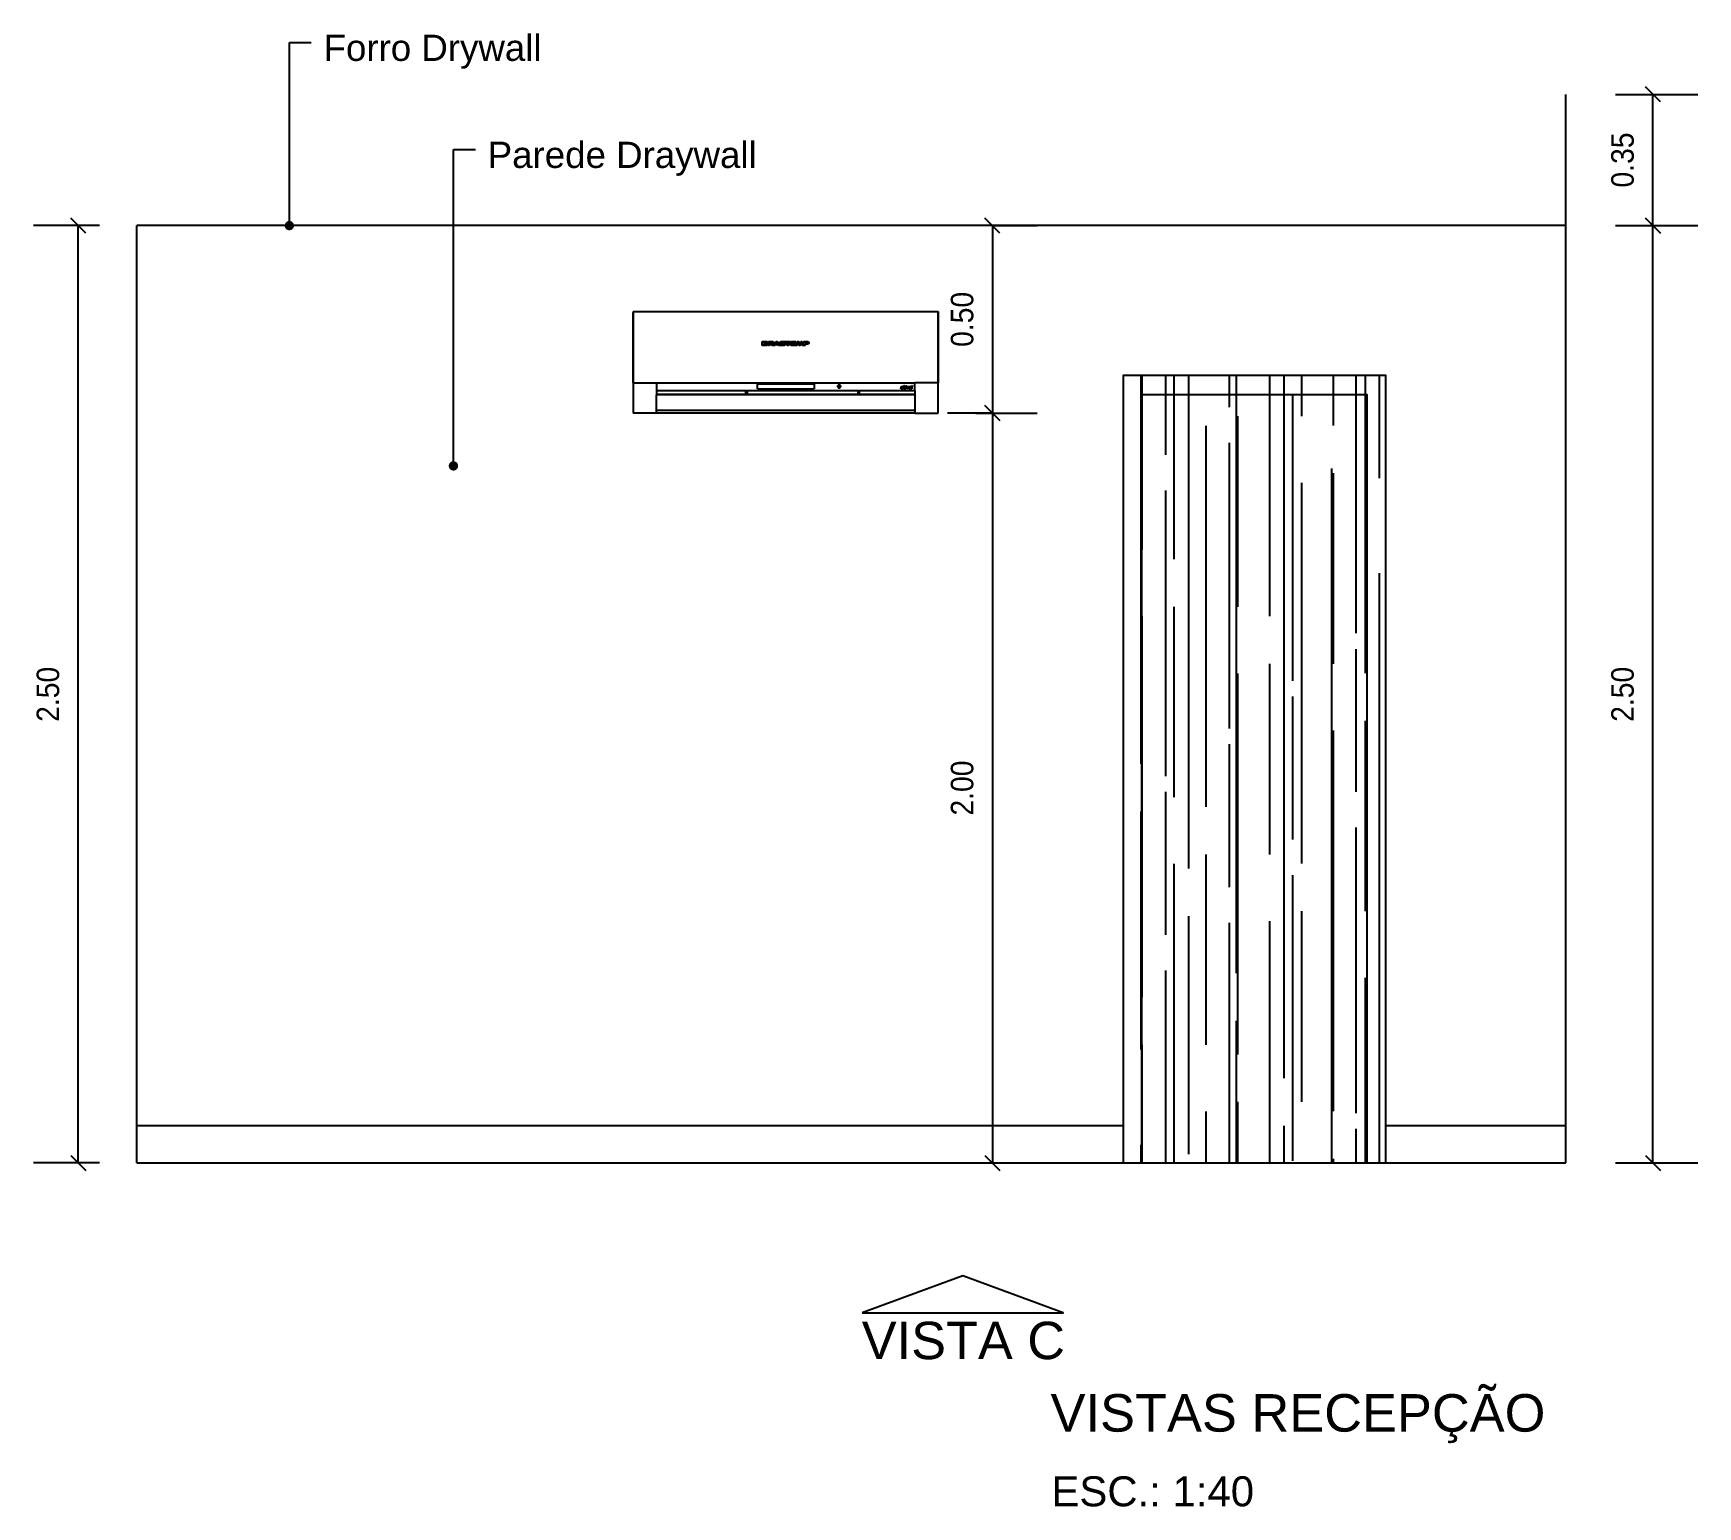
# Model space of a CAD drawing. Header units: millimetres. Extents: x 7034 to 7235, y -465 to -378.
# Drawn here: x 7101.869 to 7106.307, y -456.531 to -452.601 of the extents above; entities that cross this region are included whole.
import ezdxf

# ---------------------------------------------------------------- set-up
doc = ezdxf.new("R2010")
doc.units = ezdxf.units.MM
doc.header["$LTSCALE"] = 0.005
doc.linetypes.add('CONTINUO', pattern=[0])
doc.layers.get('0').update_dxf_attribs({"linetype": 'CONTINUO'})
doc.layers.get('DEFPOINTS').update_dxf_attribs({"linetype": 'CONTINUO', "lineweight": 15})
for name, color, linetype in [('- COTAS', 12, 'Continuous'), ('.DETALHES PRETO', 250, 'Continuous'), ('ARQ-TEXTO', 3, 'Continuous'), ('ARQ_ALVENARIA', 6, 'Continuous'), ('ARQ_TXT_AMBIENTE', 3, 'Continuous'), ('DETALHES', 4, 'Continuous'), ('LL_DETALHES PRETO', 250, 'Continuous'), ('NN_COTA', 1, 'Continuous'), ('NN_GESSO', 5, 'Continuous')]:
    doc.layers.add(name, color=color, linetype=linetype)
doc.layers.add('TEXTO', color=7, linetype='Continuous', lineweight=15)
doc.styles.add('50', font='ARIALN.TTF', dxfattribs={"height": 0.1})
doc.styles.add('ARQ', font='arial.ttf', dxfattribs={"width": 0.9})
doc.styles.add('R80-20', font='simplex.shx', dxfattribs={"height": 0.04})
doc.styles.get("Standard").update_dxf_attribs({"font": 'arial.ttf'})
doc.dimstyles.new('1-40', dxfattribs={"dimtxt": 0.06, "dimasz": 0.04, "dimexe": 0.1195, "dimexo": 0.1, "dimgap": 0.05, "dimtad": 1, "dimzin": 0, "dimdsep": 46, "dimtxsty": 'ARQ', "dimblk": 'OBLIQUE', "dimcen": 0.09, "dimclrd": 1, "dimclre": 1, "dimclrt": 7, "dimadec": 0, "dimazin": 0, "dimtm": 1e-09, "dimtfac": 1, "dimtofl": 0, "dimtmove": 0, "dimatfit": 3, "dimfxl": 0.1, "dimfxlon": 1, "dimtolj": 1, "dimtzin": 0, "dimlwd": -1, "dimlwe": -1, "dimarcsym": 0})
doc.dimstyles.new('50', dxfattribs={"dimscale": 0, "dimtxt": 0.1, "dimasz": 0.025, "dimexe": 0.05, "dimexo": 0.05, "dimgap": 0.01, "dimtad": 1, "dimdec": 0, "dimlfac": 100, "dimzin": 0, "dimdsep": 46, "dimtxsty": '50', "dimblk": 'DOT', "dimcen": 0.02, "dimclrd": 1, "dimclre": 1, "dimclrt": 7, "dimadec": 0, "dimazin": 0, "dimtfac": 1, "dimtdec": 0, "dimtofl": 0, "dimtmove": 2, "dimatfit": 2, "dimldrblk": 'DOT', "dimfxl": 0.05, "dimtolj": 1, "dimtzin": 0, "dimlwd": -1, "dimarcsym": 0})

msp = doc.modelspace()

# ---------------------------------------------------------------- texts
at = {"color": 1, "insert": (7104.0072, -456.0377), "char_height": 0.099753, "width": 0.677655, "attachment_point": 1, "style": 'R80-20'}
msp.add_mtext('\\pi0.07087;{\\fArial|b0|i0|c0|p34;VISTA C}', dxfattribs=at)
at = {"layer": 'ARQ_TXT_AMBIENTE', "char_height": 0.07, "attachment_point": 1}
for s, width, heights, insert in [('Forro Drywall', 0.70336, [0.1764], (7102.6428, -452.605)), ('Parede Draywall', 0.754607, [0.2882], (7103.0805, -452.8905))]:
    msp.add_mtext_dynamic_manual_height_columns(s, width=width, gutter_width=0, heights=heights, dxfattribs=dict(at, insert=insert))
at = {"layer": 'TEXTO', "attachment_point": 1}
for s, width, insert, char_height in [('VISTAS RECEPÇÃO', 2.319837, (7104.5815, -456.2308), 0.1), ('ESC.: 1:40', 3.131207, (7104.5838, -456.4499), 0.08)]:
    msp.add_mtext_dynamic_manual_height_columns(s, width=width, gutter_width=12.5, heights=[0], dxfattribs=dict(at, insert=insert, char_height=char_height))

# ---------------------------------------------------------------- blocks, each defined once
blk = doc.blocks.new('seta')
at = {"layer": 'NN_COTA', "transparency": 33554549}
h = blk.add_hatch(dxfattribs=at)
h.set_pattern_fill('ANGLE', color=256)
h.set_pattern_definition([(0, (-0.006, 0.008), (0, 6.985), [5.08, -1.905]), (90, (-0.006, 0.008), (-6.985, 4e-16), [5.08, -1.905])])
h.paths.add_polyline_path([(17.271, -37.7472), (17.5387, -37.846), (17.8064, -37.7472)])
at = {"layer": 'NN_COTA'}
blk.add_lwpolyline([(17.271, -37.7472), (17.8064, -37.7472), (17.5387, -37.846), (17.271, -37.7472)], dxfattribs=at)
blk = doc.blocks.new('_DOT')
at = {"color": 0, "linetype": 'ByBlock'}
blk.add_line((-0.5, 0), (-1, 0), dxfattribs=at)
at = {"color": 0, "linetype": 'ByBlock', "const_width": 0.5}
blk.add_lwpolyline([(-0.25, 0, 1), (0.25, 0, 1)], format="xyb", close=True, dxfattribs=at)
blk = doc.blocks.new('DOT')
at = {"layer": 'ARQ-TEXTO', "color": 0, "linetype": 'ByBlock'}
blk.add_line((-0.5, 0), (-1, 0), dxfattribs=at)
at = {"layer": 'ARQ-TEXTO', "color": 0, "linetype": 'ByBlock', "const_width": 0.5}
blk.add_lwpolyline([(-0.25, 0, 1), (0.25, 0, 1)], format="xyb", close=True, dxfattribs=at)
blk = doc.blocks.new('_OBLIQUE')
at = {"color": 0, "linetype": 'ByBlock'}
blk.add_line((-0.5, -0.5), (0.5, 0.5), dxfattribs=at)
blk = doc.blocks.new('*D182')
at = {"layer": '- COTAS', "color": 1, "transparency": 16777216}
for p, q in [((7106.0877, -453.1143), (7106.3072, -453.1143)), ((7106.1877, -455.6143), (7106.1877, -453.1143)), ((7106.0877, -455.6143), (7106.3072, -455.6143))]:
    blk.add_line(p, q, dxfattribs=at)
at = {"layer": 'DEFPOINTS', "color": 0, "transparency": 16777216}
for p in [(7105.9552, -453.1143), (7106.1877, -453.1143), (7105.9552, -455.6143)]:
    blk.add_point(p, dxfattribs=at)
at = {"layer": '- COTAS', "color": 1, "transparency": 16777216, "xscale": 0.04, "yscale": 0.04, "zscale": 0.04}
for p, rotation in [((7106.1877, -453.1143), 90), ((7106.1877, -455.6143), 270)]:
    blk.add_blockref('_OBLIQUE', p, dxfattribs=dict(at, rotation=rotation))
at = {"layer": '- COTAS', "color": 7, "transparency": 16777216, "insert": (7106.1071, -454.3643), "char_height": 0.06, "attachment_point": 5, "rotation": 90, "style": 'ARQ'}
blk.add_mtext('\\A1;2.50', dxfattribs=at)
blk = doc.blocks.new('*D183')
at = {"layer": '- COTAS', "color": 1, "transparency": 16777216}
for p, q in [((7102.0452, -453.1143), (7101.8692, -453.1143)), ((7101.9887, -455.6143), (7101.9887, -453.1143)), ((7102.0452, -455.6143), (7101.8692, -455.6143))]:
    blk.add_line(p, q, dxfattribs=at)
at = {"layer": 'DEFPOINTS', "color": 0, "transparency": 16777216}
for p in [(7101.9887, -453.1143), (7102.1452, -453.1143), (7102.1452, -455.6143)]:
    blk.add_point(p, dxfattribs=at)
at = {"layer": '- COTAS', "color": 1, "transparency": 16777216, "xscale": 0.04, "yscale": 0.04, "zscale": 0.04}
for p, rotation in [((7101.9887, -453.1143), 90), ((7101.9887, -455.6143), 270)]:
    blk.add_blockref('_OBLIQUE', p, dxfattribs=dict(at, rotation=rotation))
at = {"layer": '- COTAS', "color": 7, "transparency": 16777216, "insert": (7101.9081, -454.3643), "char_height": 0.06, "attachment_point": 5, "rotation": 90, "style": 'ARQ'}
blk.add_mtext('\\A1;2.50', dxfattribs=at)
blk = doc.blocks.new('*D184')
at = {"layer": '- COTAS', "color": 1, "transparency": 16777216}
for p, q in [((7106.0877, -452.7643), (7106.3072, -452.7643)), ((7106.1877, -453.1143), (7106.1877, -452.7643)), ((7106.0877, -453.1143), (7106.3072, -453.1143))]:
    blk.add_line(p, q, dxfattribs=at)
at = {"layer": 'DEFPOINTS', "color": 0, "transparency": 16777216}
for p in [(7105.9552, -452.7643), (7106.1877, -452.7643), (7105.9552, -453.1143)]:
    blk.add_point(p, dxfattribs=at)
at = {"layer": '- COTAS', "color": 1, "transparency": 16777216, "xscale": 0.04, "yscale": 0.04, "zscale": 0.04}
for p, rotation in [((7106.1877, -452.7643), 90), ((7106.1877, -453.1143), 270)]:
    blk.add_blockref('_OBLIQUE', p, dxfattribs=dict(at, rotation=rotation))
at = {"layer": '- COTAS', "color": 7, "transparency": 16777216, "insert": (7106.1071, -452.9393), "char_height": 0.06, "attachment_point": 5, "rotation": 90, "style": 'ARQ'}
blk.add_mtext('\\A1;0.35', dxfattribs=at)
blk = doc.blocks.new('*D185')
at = {"layer": '- COTAS', "color": 1, "transparency": 16777216}
for p, q in [((7104.3819, -453.6143), (7104.546, -453.6143)), ((7104.4265, -453.6143), (7104.4265, -455.6143)), ((7104.3819, -455.6143), (7104.546, -455.6143))]:
    blk.add_line(p, q, dxfattribs=at)
at = {"layer": 'DEFPOINTS', "color": 0, "transparency": 16777216}
for p in [(7104.2819, -453.6143), (7104.2819, -455.6143), (7104.4265, -455.6143)]:
    blk.add_point(p, dxfattribs=at)
at = {"layer": '- COTAS', "color": 1, "transparency": 16777216, "xscale": 0.04, "yscale": 0.04, "zscale": 0.04}
for p, rotation in [((7104.4265, -453.6143), 90), ((7104.4265, -455.6143), 270)]:
    blk.add_blockref('_OBLIQUE', p, dxfattribs=dict(at, rotation=rotation))
at = {"layer": '- COTAS', "color": 7, "transparency": 16777216, "insert": (7104.3459, -454.6143), "char_height": 0.06, "attachment_point": 5, "rotation": 90, "style": 'ARQ'}
blk.add_mtext('\\A1;2.00', dxfattribs=at)
blk = doc.blocks.new('*D186')
at = {"layer": '- COTAS', "color": 1, "transparency": 16777216}
for p, q in [((7104.4265, -453.1143), (7104.546, -453.1143)), ((7104.4265, -453.1143), (7104.4265, -453.6143)), ((7104.4265, -453.6143), (7104.307, -453.6143))]:
    blk.add_line(p, q, dxfattribs=at)
at = {"layer": 'DEFPOINTS', "color": 0, "transparency": 16777216}
for p in [(7104.4265, -453.1143), (7104.4265, -453.6143), (7104.4328, -453.6143)]:
    blk.add_point(p, dxfattribs=at)
at = {"layer": '- COTAS', "color": 1, "transparency": 16777216, "xscale": 0.04, "yscale": 0.04, "zscale": 0.04}
for p, rotation in [((7104.4265, -453.1143), 90), ((7104.4265, -453.6143), 270)]:
    blk.add_blockref('_OBLIQUE', p, dxfattribs=dict(at, rotation=rotation))
at = {"layer": '- COTAS', "color": 7, "transparency": 16777216, "insert": (7104.3459, -453.3643), "char_height": 0.06, "attachment_point": 5, "rotation": 90, "style": 'ARQ'}
blk.add_mtext('\\A1;0.50', dxfattribs=at)

# ---------------------------------------------------------------- dimensions: what is measured, and where the dimension line sits
at = {"layer": '- COTAS'}
for base, p1, p2, picture, middle in [((7106.1877, -452.7643), (7105.9552, -453.1143), (7105.9552, -452.7643), '*D184', (7106.1071, -452.9393)), ((7101.9887, -453.1143), (7102.1452, -455.6143), (7102.1452, -453.1143), '*D183', (7101.9081, -454.3643)), ((7104.4265, -453.6143), (7104.4265, -453.1143), (7104.4328, -453.6143), '*D186', (7104.3459, -453.3643)), ((7106.1877, -453.1143), (7105.9552, -455.6143), (7105.9552, -453.1143), '*D182', (7106.1071, -454.3643)), ((7104.4265, -455.6143), (7104.2819, -453.6143), (7104.2819, -455.6143), '*D185', (7104.3459, -454.6143))]:
    dim = msp.add_linear_dim(base=base, p1=p1, p2=p2, angle=90, dimstyle='1-40', dxfattribs=at)
    dim.commit()
    dim.dimension.update_dxf_attribs({"geometry": picture, "text_midpoint": middle})

# ---------------------------------------------------------------- hatches: boundary and pattern name
at = {"layer": '.DETALHES PRETO'}
h = msp.add_hatch(dxfattribs=at)
h.set_pattern_fill('AR-RROOF', color=33, scale=0.005, angle=90)
h.set_pattern_definition([(90, (11.746, -9.77041), (-0.127, 0.2794), [1.905, -0.254, 0.635, -0.127]), (90, (11.6825, -9.6015), (-0.16891, -0.127), [0.381, -0.04191, 0.762, -0.09525]), (90, (11.63805, -9.70691), (-0.08509, 0.6604), [1.016, -0.1778, 0.508, -0.127])])
h.paths.add_polyline_path([(7105.4252, -453.5643), (7104.8252, -453.5643), (7104.8252, -455.6143), (7105.4252, -455.6143)], flags=17)
h.paths.add_polyline_path([(7105.4752, -453.5143), (7104.7752, -453.5143), (7104.7752, -455.6143), (7104.8252, -455.6143), (7104.8252, -453.5643), (7105.4252, -453.5643), (7105.4252, -455.6143), (7105.4752, -455.6143)])

# ---------------------------------------------------------------- linework, layer by layer
msp.add_line((7104.8252, -455.6143), (7104.8252, -453.5643), dxfattribs=at)
for points in [[(7105.4752, -455.6143), (7105.4752, -453.5143), (7104.7752, -453.5143), (7104.7752, -455.6143)], [(7104.8252, -453.5643), (7105.4252, -453.5643), (7105.4252, -455.6143)]]:
    msp.add_lwpolyline(points, dxfattribs=at)
at = {"layer": 'ARQ_ALVENARIA'}
for p, q in [((7105.9552, -455.6143), (7105.9552, -452.7643)), ((7102.1452, -455.6143), (7102.1452, -453.1143)), ((7102.1452, -455.6143), (7105.9552, -455.6143))]:
    msp.add_line(p, q, dxfattribs=at)
at = {"layer": 'DETALHES'}
msp.add_line((7105.9552, -453.1143), (7102.1452, -453.1143), dxfattribs=at)
at = {"layer": 'LL_DETALHES PRETO'}
for p, q in [((7103.4685, -453.3435), (7103.4685, -453.3461)), ((7103.4685, -453.3435), (7103.4689, -453.3435)), ((7103.4685, -453.3461), (7103.4689, -453.3461)), ((7103.4685, -453.534), (7103.4685, -453.3461)), ((7103.4689, -453.3461), (7103.4689, -453.3435)), ((7103.4689, -453.3435), (7104.2814, -453.3435)), ((7103.4689, -453.534), (7103.4689, -453.3461)), ((7104.2814, -453.3435), (7104.2819, -453.3435)), ((7104.2814, -453.3435), (7104.2814, -453.3461)), ((7104.2814, -453.3461), (7104.2819, -453.3461)), ((7104.2814, -453.3461), (7104.2814, -453.534)), ((7104.2819, -453.3435), (7104.2819, -453.3461)), ((7104.2819, -453.534), (7104.2819, -453.3461)), ((7103.8127, -453.4343), (7103.8127, -453.4236)), ((7103.8127, -453.4236), (7103.8244, -453.4236)), ((7103.8244, -453.4343), (7103.8127, -453.4343)), ((7103.8164, -453.4259), (7103.8164, -453.4276)), ((7103.8224, -453.4259), (7103.8164, -453.4259)), ((7103.8164, -453.4276), (7103.8224, -453.4276)), ((7103.8164, -453.4303), (7103.8164, -453.4321)), ((7103.8224, -453.4303), (7103.8164, -453.4303)), ((7103.8164, -453.4321), (7103.8224, -453.4321)), ((7103.8225, -453.4259), (7103.8224, -453.4259)), ((7103.8224, -453.4276), (7103.8225, -453.4276)), ((7103.8225, -453.4303), (7103.8224, -453.4303)), ((7103.8224, -453.4321), (7103.8225, -453.432)), ((7103.8226, -453.4259), (7103.8225, -453.4259)), ((7103.8225, -453.4276), (7103.8226, -453.4276)), ((7103.8226, -453.4303), (7103.8225, -453.4303)), ((7103.8225, -453.432), (7103.8226, -453.432)), ((7103.8227, -453.4259), (7103.8226, -453.4259)), ((7103.8226, -453.4276), (7103.8227, -453.4276)), ((7103.8227, -453.4303), (7103.8226, -453.4303)), ((7103.8226, -453.432), (7103.8227, -453.432)), ((7103.8228, -453.426), (7103.8227, -453.4259)), ((7103.8227, -453.4276), (7103.8228, -453.4275)), ((7103.8228, -453.4304), (7103.8227, -453.4303)), ((7103.8227, -453.432), (7103.8228, -453.4319)), ((7103.8228, -453.426), (7103.8228, -453.426)), ((7103.8229, -453.4261), (7103.8228, -453.426)), ((7103.8228, -453.4275), (7103.8229, -453.4274)), ((7103.8228, -453.4275), (7103.8228, -453.4275)), ((7103.8228, -453.4304), (7103.8228, -453.4304)), ((7103.8229, -453.4305), (7103.8228, -453.4304)), ((7103.8228, -453.4319), (7103.8229, -453.4318)), ((7103.8228, -453.4319), (7103.8228, -453.4319)), ((7103.8229, -453.4262), (7103.8229, -453.4261)), ((7103.823, -453.4263), (7103.8229, -453.4262)), ((7103.8229, -453.4273), (7103.823, -453.4272)), ((7103.8229, -453.4274), (7103.8229, -453.4273)), ((7103.8229, -453.4306), (7103.8229, -453.4305)), ((7103.823, -453.4307), (7103.8229, -453.4306)), ((7103.8229, -453.4317), (7103.823, -453.4316)), ((7103.8229, -453.4318), (7103.8229, -453.4317)), ((7103.823, -453.4263), (7103.823, -453.4263)), ((7103.823, -453.4264), (7103.823, -453.4263)), ((7103.823, -453.427), (7103.823, -453.4264)), ((7103.823, -453.4271), (7103.823, -453.427)), ((7103.823, -453.4272), (7103.823, -453.4271)), ((7103.823, -453.4308), (7103.823, -453.4307)), ((7103.823, -453.4309), (7103.823, -453.4308)), ((7103.823, -453.4315), (7103.823, -453.4309)), ((7103.823, -453.4316), (7103.823, -453.4315)), ((7103.823, -453.4316), (7103.823, -453.4316)), ((7103.8244, -453.4236), (7103.8248, -453.4236)), ((7103.8248, -453.4343), (7103.8244, -453.4343)), ((7103.8248, -453.4236), (7103.8253, -453.4237)), ((7103.8253, -453.4342), (7103.8248, -453.4343)), ((7103.8253, -453.4289), (7103.825, -453.429)), ((7103.825, -453.429), (7103.8253, -453.429)), ((7103.8253, -453.4237), (7103.8257, -453.4239)), ((7103.8257, -453.4288), (7103.8253, -453.4289)), ((7103.8253, -453.429), (7103.8257, -453.4291)), ((7103.8257, -453.434), (7103.8253, -453.4342)), ((7103.8257, -453.4239), (7103.8261, -453.4242)), ((7103.8261, -453.4287), (7103.8257, -453.4288)), ((7103.8257, -453.4291), (7103.8261, -453.4292)), ((7103.8261, -453.4337), (7103.8257, -453.434)), ((7103.8261, -453.4242), (7103.8265, -453.4245)), ((7103.8264, -453.4285), (7103.8261, -453.4287)), ((7103.8261, -453.4292), (7103.8264, -453.4294)), ((7103.8265, -453.4334), (7103.8261, -453.4337)), ((7103.8267, -453.4283), (7103.8264, -453.4285)), ((7103.8264, -453.4294), (7103.8267, -453.4297)), ((7103.8265, -453.4245), (7103.8268, -453.4248)), ((7103.8268, -453.4331), (7103.8265, -453.4334)), ((7103.8269, -453.428), (7103.8267, -453.4283)), ((7103.8267, -453.4297), (7103.8269, -453.4299)), ((7103.8268, -453.4248), (7103.827, -453.4252)), ((7103.827, -453.4327), (7103.8268, -453.4331)), ((7103.8271, -453.4277), (7103.8269, -453.428)), ((7103.8269, -453.4299), (7103.8271, -453.4303)), ((7103.827, -453.4252), (7103.8272, -453.4257)), ((7103.8272, -453.4322), (7103.827, -453.4327)), ((7103.8272, -453.4273), (7103.8271, -453.4277)), ((7103.8271, -453.4303), (7103.8272, -453.4306)), ((7103.8272, -453.4257), (7103.8273, -453.4261)), ((7103.8273, -453.4269), (7103.8272, -453.4273)), ((7103.8272, -453.4306), (7103.8273, -453.431)), ((7103.8273, -453.4318), (7103.8272, -453.4322)), ((7103.8273, -453.4261), (7103.8274, -453.4266)), ((7103.8274, -453.4266), (7103.8273, -453.4269)), ((7103.8273, -453.431), (7103.8274, -453.4313)), ((7103.8274, -453.4313), (7103.8273, -453.4318)), ((7103.8289, -453.4343), (7103.8289, -453.4236)), ((7103.8289, -453.4236), (7103.84, -453.4236)), ((7103.8324, -453.4343), (7103.8289, -453.4343)), ((7103.8324, -453.4261), (7103.8324, -453.4277)), ((7103.8385, -453.4261), (7103.8324, -453.4261)), ((7103.8324, -453.4277), (7103.8385, -453.4277)), ((7103.8362, -453.4303), (7103.8324, -453.4303)), ((7103.8324, -453.4303), (7103.8324, -453.4343)), ((7103.8385, -453.4343), (7103.8362, -453.4303)), ((7103.8386, -453.4262), (7103.8385, -453.4261)), ((7103.8385, -453.4277), (7103.8386, -453.4277)), ((7103.8426, -453.4343), (7103.8385, -453.4343)), ((7103.8386, -453.4262), (7103.8386, -453.4262)), ((7103.8387, -453.4262), (7103.8386, -453.4262)), ((7103.8386, -453.4277), (7103.8387, -453.4277)), ((7103.8386, -453.4277), (7103.8386, -453.4277)), ((7103.8388, -453.4263), (7103.8387, -453.4262)), ((7103.8387, -453.4277), (7103.8388, -453.4276)), ((7103.8389, -453.4263), (7103.8388, -453.4263)), ((7103.8388, -453.4276), (7103.8389, -453.4276)), ((7103.8389, -453.4264), (7103.8389, -453.4263)), ((7103.839, -453.4265), (7103.8389, -453.4264)), ((7103.8389, -453.4275), (7103.839, -453.4274)), ((7103.8389, -453.4276), (7103.8389, -453.4275)), ((7103.839, -453.4266), (7103.839, -453.4265)), ((7103.8391, -453.4266), (7103.839, -453.4266)), ((7103.839, -453.4273), (7103.8391, -453.4272)), ((7103.839, -453.4274), (7103.839, -453.4273)), ((7103.8391, -453.4267), (7103.8391, -453.4266)), ((7103.8391, -453.4272), (7103.8391, -453.4267)), ((7103.8391, -453.4272), (7103.8391, -453.4272)), ((7103.84, -453.4236), (7103.8405, -453.4236)), ((7103.8402, -453.4303), (7103.8426, -453.4343)), ((7103.8406, -453.4303), (7103.8402, -453.4303)), ((7103.8405, -453.4236), (7103.8411, -453.4238)), ((7103.841, -453.4302), (7103.8406, -453.4303)), ((7103.8415, -453.4301), (7103.841, -453.4302)), ((7103.8411, -453.4238), (7103.8416, -453.424)), ((7103.8419, -453.43), (7103.8415, -453.4301)), ((7103.8416, -453.424), (7103.8421, -453.4243)), ((7103.8423, -453.4297), (7103.8419, -453.43)), ((7103.8421, -453.4243), (7103.8425, -453.4246)), ((7103.8427, -453.4294), (7103.8423, -453.4297)), ((7103.8425, -453.4246), (7103.8429, -453.4251)), ((7103.843, -453.4291), (7103.8427, -453.4294)), ((7103.8429, -453.4343), (7103.8489, -453.4242)), ((7103.8429, -453.4251), (7103.8432, -453.4255)), ((7103.847, -453.4343), (7103.8429, -453.4343)), ((7103.8432, -453.4287), (7103.843, -453.4291)), ((7103.8432, -453.4255), (7103.8434, -453.426)), ((7103.8434, -453.4282), (7103.8432, -453.4287)), ((7103.8434, -453.426), (7103.8435, -453.4266)), ((7103.8435, -453.4278), (7103.8434, -453.4282)), ((7103.8435, -453.4266), (7103.8435, -453.4271)), ((7103.8435, -453.4271), (7103.8435, -453.4273)), ((7103.8435, -453.4273), (7103.8435, -453.4278)), ((7103.8483, -453.4321), (7103.847, -453.4343)), ((7103.8543, -453.4321), (7103.8483, -453.4321)), ((7103.8489, -453.4242), (7103.849, -453.424)), ((7103.849, -453.424), (7103.8492, -453.4238)), ((7103.8492, -453.4238), (7103.8494, -453.4237)), ((7103.8494, -453.4237), (7103.8497, -453.4236)), ((7103.8513, -453.427), (7103.8494, -453.4303)), ((7103.8494, -453.4303), (7103.8532, -453.4303)), ((7103.8497, -453.4236), (7103.8499, -453.4236)), ((7103.8499, -453.4236), (7103.8526, -453.4236)), ((7103.8532, -453.4303), (7103.8513, -453.427)), ((7103.8526, -453.4236), (7103.8529, -453.4236)), ((7103.8529, -453.4236), (7103.8531, -453.4237)), ((7103.8531, -453.4237), (7103.8533, -453.4238)), ((7103.8533, -453.4238), (7103.8535, -453.424)), ((7103.8535, -453.424), (7103.8537, -453.4242)), ((7103.8537, -453.4242), (7103.8596, -453.4343)), ((7103.8556, -453.4343), (7103.8543, -453.4321)), ((7103.8596, -453.4343), (7103.8556, -453.4343)), ((7103.8599, -453.4265), (7103.86, -453.4261)), ((7103.8599, -453.4273), (7103.8599, -453.4265)), ((7103.86, -453.4278), (7103.8599, -453.4273)), ((7103.86, -453.4261), (7103.8601, -453.4256)), ((7103.8601, -453.4282), (7103.86, -453.4278)), ((7103.8601, -453.4256), (7103.8602, -453.4252)), ((7103.8602, -453.4287), (7103.8601, -453.4282)), ((7103.8602, -453.4252), (7103.8605, -453.4248)), ((7103.8605, -453.4291), (7103.8602, -453.4287)), ((7103.8604, -453.4343), (7103.8604, -453.4321)), ((7103.8604, -453.4321), (7103.8694, -453.4321)), ((7103.8707, -453.4343), (7103.8604, -453.4343)), ((7103.8605, -453.4248), (7103.8608, -453.4245)), ((7103.8608, -453.4294), (7103.8605, -453.4291)), ((7103.8608, -453.4245), (7103.8612, -453.4242)), ((7103.8612, -453.4297), (7103.8608, -453.4294)), ((7103.8612, -453.4242), (7103.8616, -453.4239)), ((7103.8616, -453.43), (7103.8612, -453.4297)), ((7103.8616, -453.4239), (7103.862, -453.4237)), ((7103.862, -453.4301), (7103.8616, -453.43)), ((7103.862, -453.4237), (7103.8624, -453.4236)), ((7103.8624, -453.4302), (7103.862, -453.4301)), ((7103.8624, -453.4236), (7103.8629, -453.4236)), ((7103.8629, -453.4303), (7103.8624, -453.4302)), ((7103.8629, -453.4236), (7103.8737, -453.4236)), ((7103.8694, -453.4303), (7103.8629, -453.4303)), ((7103.8632, -453.4264), (7103.8631, -453.4265)), ((7103.8631, -453.4265), (7103.8631, -453.4266)), ((7103.8631, -453.4266), (7103.8631, -453.4267)), ((7103.8631, -453.4266), (7103.8631, -453.4266)), ((7103.8631, -453.4267), (7103.8631, -453.4272)), ((7103.8631, -453.4272), (7103.8631, -453.4273)), ((7103.8631, -453.4272), (7103.8631, -453.4272)), ((7103.8631, -453.4273), (7103.8631, -453.4274)), ((7103.8631, -453.4274), (7103.8632, -453.4275)), ((7103.8632, -453.4263), (7103.8632, -453.4264)), ((7103.8633, -453.4263), (7103.8632, -453.4263)), ((7103.8632, -453.4275), (7103.8632, -453.4276)), ((7103.8632, -453.4276), (7103.8633, -453.4276)), ((7103.8634, -453.4262), (7103.8633, -453.4263)), ((7103.8633, -453.4276), (7103.8634, -453.4277)), ((7103.8635, -453.4262), (7103.8634, -453.4262)), ((7103.8634, -453.4277), (7103.8635, -453.4277)), ((7103.8636, -453.4262), (7103.8635, -453.4262)), ((7103.8635, -453.4277), (7103.8636, -453.4277)), ((7103.8637, -453.4261), (7103.8636, -453.4262)), ((7103.8636, -453.4277), (7103.8637, -453.4277)), ((7103.8737, -453.4261), (7103.8637, -453.4261)), ((7103.8637, -453.4277), (7103.8707, -453.4277)), ((7103.8695, -453.4303), (7103.8694, -453.4303)), ((7103.8694, -453.4321), (7103.8695, -453.432)), ((7103.8696, -453.4303), (7103.8695, -453.4303)), ((7103.8695, -453.432), (7103.8696, -453.432)), ((7103.8696, -453.4303), (7103.8696, -453.4303)), ((7103.8697, -453.4304), (7103.8696, -453.4303)), ((7103.8696, -453.432), (7103.8697, -453.4319)), ((7103.8696, -453.432), (7103.8696, -453.432)), ((7103.8698, -453.4304), (7103.8697, -453.4304)), ((7103.8697, -453.4319), (7103.8698, -453.4319)), ((7103.8699, -453.4305), (7103.8698, -453.4304)), ((7103.8698, -453.4319), (7103.8699, -453.4318)), ((7103.8699, -453.4306), (7103.8699, -453.4305)), ((7103.8699, -453.4307), (7103.8699, -453.4306)), ((7103.87, -453.4308), (7103.8699, -453.4307)), ((7103.8699, -453.4316), (7103.87, -453.4316)), ((7103.8699, -453.4317), (7103.8699, -453.4316)), ((7103.8699, -453.4318), (7103.8699, -453.4317)), ((7103.87, -453.4309), (7103.87, -453.4308)), ((7103.87, -453.4315), (7103.87, -453.4309)), ((7103.87, -453.4316), (7103.87, -453.4315)), ((7103.8707, -453.4277), (7103.8712, -453.4278)), ((7103.8712, -453.4343), (7103.8707, -453.4343)), ((7103.8712, -453.4278), (7103.8716, -453.4279)), ((7103.8716, -453.4342), (7103.8712, -453.4343)), ((7103.8716, -453.4279), (7103.872, -453.4281)), ((7103.872, -453.434), (7103.8716, -453.4342)), ((7103.872, -453.4281), (7103.8724, -453.4283)), ((7103.8724, -453.4337), (7103.872, -453.434)), ((7103.8724, -453.4283), (7103.8728, -453.4286)), ((7103.8728, -453.4334), (7103.8724, -453.4337)), ((7103.8728, -453.4286), (7103.8731, -453.429)), ((7103.8731, -453.4331), (7103.8728, -453.4334)), ((7103.8731, -453.429), (7103.8734, -453.4293)), ((7103.8734, -453.4327), (7103.8731, -453.4331)), ((7103.8734, -453.4293), (7103.8735, -453.4298)), ((7103.8735, -453.4323), (7103.8734, -453.4327)), ((7103.8735, -453.4298), (7103.8736, -453.4302)), ((7103.8736, -453.4318), (7103.8735, -453.4323)), ((7103.8736, -453.4302), (7103.8737, -453.4307)), ((7103.8737, -453.4314), (7103.8736, -453.4318)), ((7103.8737, -453.4236), (7103.8737, -453.4261)), ((7103.8737, -453.4307), (7103.8737, -453.4314)), ((7103.8747, -453.4261), (7103.8747, -453.4236)), ((7103.8747, -453.4236), (7103.8869, -453.4236)), ((7103.8789, -453.4261), (7103.8747, -453.4261)), ((7103.8789, -453.4343), (7103.8789, -453.4261)), ((7103.8829, -453.4343), (7103.8789, -453.4343)), ((7103.8829, -453.4261), (7103.8829, -453.4343)), ((7103.8869, -453.4261), (7103.8829, -453.4261)), ((7103.8869, -453.4236), (7103.8869, -453.4261)), ((7103.888, -453.4261), (7103.8881, -453.4256)), ((7103.888, -453.4265), (7103.888, -453.4261)), ((7103.888, -453.4314), (7103.888, -453.4265)), ((7103.888, -453.4318), (7103.888, -453.4314)), ((7103.8881, -453.4323), (7103.888, -453.4318)), ((7103.8881, -453.4256), (7103.8883, -453.4252)), ((7103.8883, -453.4327), (7103.8881, -453.4323)), ((7103.8883, -453.4252), (7103.8885, -453.4248)), ((7103.8885, -453.4331), (7103.8883, -453.4327)), ((7103.8885, -453.4248), (7103.8888, -453.4245)), ((7103.8888, -453.4334), (7103.8885, -453.4331)), ((7103.8888, -453.4245), (7103.8892, -453.4242)), ((7103.8892, -453.4337), (7103.8888, -453.4334)), ((7103.8892, -453.4242), (7103.8896, -453.4239)), ((7103.8896, -453.434), (7103.8892, -453.4337)), ((7103.8896, -453.4239), (7103.89, -453.4237)), ((7103.89, -453.4342), (7103.8896, -453.434)), ((7103.89, -453.4237), (7103.8905, -453.4236)), ((7103.8905, -453.4343), (7103.89, -453.4342)), ((7103.8905, -453.4236), (7103.891, -453.4236)), ((7103.891, -453.4343), (7103.8905, -453.4343)), ((7103.891, -453.4236), (7103.9019, -453.4236)), ((7103.9019, -453.4343), (7103.891, -453.4343)), ((7103.8919, -453.4268), (7103.8918, -453.427)), ((7103.8918, -453.427), (7103.8918, -453.4271)), ((7103.8918, -453.4271), (7103.8918, -453.4273)), ((7103.8918, -453.4273), (7103.8918, -453.4277)), ((7103.8929, -453.4303), (7103.8918, -453.4277)), ((7103.8918, -453.4277), (7103.9001, -453.4277)), ((7103.8918, -453.4277), (7103.8918, -453.4309)), ((7103.8918, -453.4309), (7103.8918, -453.4311)), ((7103.8918, -453.4311), (7103.8918, -453.4312)), ((7103.8918, -453.4312), (7103.8919, -453.4314)), ((7103.892, -453.4266), (7103.8919, -453.4268)), ((7103.8919, -453.4314), (7103.892, -453.4316)), ((7103.8921, -453.4265), (7103.892, -453.4266)), ((7103.892, -453.4316), (7103.8921, -453.4317)), ((7103.8923, -453.4264), (7103.8921, -453.4265)), ((7103.8921, -453.4317), (7103.8923, -453.4318)), ((7103.8924, -453.4263), (7103.8923, -453.4264)), ((7103.8923, -453.4318), (7103.8924, -453.4319)), ((7103.8926, -453.4262), (7103.8924, -453.4263)), ((7103.8924, -453.4319), (7103.8926, -453.432)), ((7103.8928, -453.4262), (7103.8926, -453.4262)), ((7103.8926, -453.432), (7103.8928, -453.432)), ((7103.893, -453.4261), (7103.8928, -453.4262)), ((7103.8928, -453.432), (7103.893, -453.4321)), ((7103.9019, -453.4303), (7103.8929, -453.4303)), ((7103.9019, -453.4261), (7103.893, -453.4261)), ((7103.893, -453.4321), (7103.9019, -453.4321)), ((7103.9001, -453.4277), (7103.9019, -453.4303)), ((7103.9019, -453.4236), (7103.9019, -453.4261)), ((7103.9019, -453.4321), (7103.9019, -453.4343)), ((7103.9028, -453.4343), (7103.9056, -453.4236)), ((7103.9063, -453.4343), (7103.9028, -453.4343)), ((7103.9056, -453.4236), (7103.9102, -453.4236)), ((7103.9083, -453.4268), (7103.9063, -453.4343)), ((7103.9107, -453.4343), (7103.9083, -453.4268)), ((7103.9102, -453.4236), (7103.9127, -453.4308)), ((7103.9146, -453.4343), (7103.9107, -453.4343)), ((7103.9127, -453.4308), (7103.9151, -453.4236)), ((7103.9169, -453.4271), (7103.9146, -453.4343)), ((7103.9151, -453.4236), (7103.9195, -453.4236)), ((7103.9188, -453.4343), (7103.9169, -453.4271)), ((7103.9223, -453.4343), (7103.9188, -453.4343)), ((7103.9195, -453.4236), (7103.9223, -453.4343)), ((7103.9231, -453.4343), (7103.9231, -453.4236)), ((7103.9231, -453.4236), (7103.9342, -453.4236)), ((7103.927, -453.4343), (7103.9231, -453.4343)), ((7103.9326, -453.4261), (7103.927, -453.4261)), ((7103.927, -453.4261), (7103.927, -453.4277)), ((7103.927, -453.4277), (7103.9326, -453.4277)), ((7103.9342, -453.4303), (7103.927, -453.4303)), ((7103.927, -453.4303), (7103.927, -453.4343)), ((7103.9327, -453.4262), (7103.9326, -453.4261)), ((7103.9326, -453.4277), (7103.9327, -453.4277)), ((7103.9328, -453.4262), (7103.9327, -453.4262)), ((7103.9327, -453.4277), (7103.9328, -453.4277)), ((7103.9329, -453.4262), (7103.9328, -453.4262)), ((7103.9328, -453.4277), (7103.9329, -453.4277)), ((7103.933, -453.4263), (7103.9329, -453.4262)), ((7103.9329, -453.4277), (7103.933, -453.4276)), ((7103.9331, -453.4263), (7103.933, -453.4263)), ((7103.933, -453.4276), (7103.9331, -453.4276)), ((7103.9331, -453.4264), (7103.9331, -453.4263)), ((7103.9332, -453.4265), (7103.9331, -453.4264)), ((7103.9331, -453.4275), (7103.9332, -453.4274)), ((7103.9331, -453.4276), (7103.9331, -453.4275)), ((7103.9332, -453.4266), (7103.9332, -453.4265)), ((7103.9332, -453.4266), (7103.9332, -453.4266)), ((7103.9332, -453.4267), (7103.9332, -453.4266)), ((7103.9332, -453.4272), (7103.9332, -453.4267)), ((7103.9332, -453.4272), (7103.9332, -453.4272)), ((7103.9332, -453.4273), (7103.9332, -453.4272)), ((7103.9332, -453.4274), (7103.9332, -453.4273)), ((7103.9342, -453.4236), (7103.9347, -453.4236)), ((7103.9347, -453.4302), (7103.9342, -453.4303)), ((7103.9347, -453.4236), (7103.9352, -453.4237)), ((7103.9352, -453.4301), (7103.9347, -453.4302)), ((7103.9352, -453.4237), (7103.9356, -453.4239)), ((7103.9356, -453.43), (7103.9352, -453.4301)), ((7103.9356, -453.4239), (7103.936, -453.4242)), ((7103.936, -453.4297), (7103.9356, -453.43)), ((7103.936, -453.4242), (7103.9364, -453.4245)), ((7103.9364, -453.4294), (7103.936, -453.4297)), ((7103.9364, -453.4245), (7103.9367, -453.4248)), ((7103.9367, -453.4291), (7103.9364, -453.4294)), ((7103.9367, -453.4248), (7103.9369, -453.4252)), ((7103.9369, -453.4287), (7103.9367, -453.4291)), ((7103.9369, -453.4252), (7103.9371, -453.4256)), ((7103.9371, -453.4282), (7103.9369, -453.4287)), ((7103.9371, -453.4256), (7103.9372, -453.4261)), ((7103.9372, -453.4278), (7103.9371, -453.4282)), ((7103.9372, -453.4261), (7103.9372, -453.4265)), ((7103.9372, -453.4265), (7103.9372, -453.4273)), ((7103.9372, -453.4273), (7103.9372, -453.4278)), ((7103.4689, -453.534), (7103.4685, -453.534)), ((7103.4685, -453.534), (7103.4685, -453.6143)), ((7103.4689, -453.534), (7103.5309, -453.534)), ((7103.5309, -453.534), (7104.2194, -453.534)), ((7103.5309, -453.534), (7103.5309, -453.5542)), ((7103.5309, -453.5542), (7103.7678, -453.5542)), ((7103.5309, -453.5542), (7103.5309, -453.5651)), ((7103.7678, -453.5651), (7103.5309, -453.5651)), ((7103.5309, -453.5651), (7103.5309, -453.5659)), ((7103.5309, -453.6066), (7103.5309, -453.5659)), ((7104.2194, -453.5659), (7103.5309, -453.5659)), ((7103.7678, -453.5542), (7103.7731, -453.5542)), ((7103.7678, -453.5542), (7103.7678, -453.5651)), ((7103.7731, -453.5651), (7103.7678, -453.5651)), ((7103.7731, -453.5542), (7104.0671, -453.5542)), ((7103.7731, -453.5651), (7103.7731, -453.5542)), ((7104.0671, -453.5651), (7103.7731, -453.5651)), ((7103.7996, -453.5363), (7103.9507, -453.5363)), ((7103.7996, -453.5498), (7103.7996, -453.5363)), ((7103.7996, -453.5498), (7103.9507, -453.5498)), ((7103.9507, -453.5363), (7103.9507, -453.5498)), ((7104.0137, -453.5424), (7104.0136, -453.5431)), ((7104.0136, -453.5431), (7104.0137, -453.5437)), ((7104.0138, -453.5418), (7104.0137, -453.5424)), ((7104.0137, -453.5437), (7104.0138, -453.5443)), ((7104.0141, -453.5413), (7104.0138, -453.5418)), ((7104.0138, -453.5443), (7104.0141, -453.5448)), ((7104.0144, -453.5407), (7104.0141, -453.5413)), ((7104.0141, -453.5448), (7104.0144, -453.5454)), ((7104.0142, -453.5431), (7104.0143, -453.5425)), ((7104.0143, -453.5436), (7104.0142, -453.5431)), ((7104.0143, -453.5425), (7104.0144, -453.542)), ((7104.0144, -453.5441), (7104.0143, -453.5436)), ((7104.0148, -453.5403), (7104.0144, -453.5407)), ((7104.0144, -453.542), (7104.0146, -453.5415)), ((7104.0146, -453.5446), (7104.0144, -453.5441)), ((7104.0144, -453.5454), (7104.0148, -453.5458)), ((7104.0146, -453.5415), (7104.0149, -453.5411)), ((7104.0149, -453.545), (7104.0146, -453.5446)), ((7104.0153, -453.5399), (7104.0148, -453.5403)), ((7104.0148, -453.5458), (7104.0153, -453.5462)), ((7104.0149, -453.5411), (7104.0152, -453.5407)), ((7104.0152, -453.5454), (7104.0149, -453.545)), ((7104.0152, -453.5407), (7104.0157, -453.5404)), ((7104.0157, -453.5458), (7104.0152, -453.5454)), ((7104.0158, -453.5395), (7104.0153, -453.5399)), ((7104.0153, -453.5462), (7104.0158, -453.5466)), ((7104.0157, -453.5404), (7104.0161, -453.5401)), ((7104.0161, -453.546), (7104.0157, -453.5458)), ((7104.0164, -453.5393), (7104.0158, -453.5395)), ((7104.0158, -453.5466), (7104.0164, -453.5468)), ((7104.0161, -453.5401), (7104.0166, -453.5399)), ((7104.0166, -453.5462), (7104.0161, -453.546)), ((7104.017, -453.5392), (7104.0164, -453.5393)), ((7104.0164, -453.5468), (7104.017, -453.547)), ((7104.0166, -453.5399), (7104.0171, -453.5398)), ((7104.0171, -453.5464), (7104.0166, -453.5462)), ((7104.0177, -453.5391), (7104.017, -453.5392)), ((7104.017, -453.547), (7104.0177, -453.547)), ((7104.0171, -453.5398), (7104.0177, -453.5397)), ((7104.0177, -453.5464), (7104.0171, -453.5464)), ((7104.0183, -453.5392), (7104.0177, -453.5391)), ((7104.0177, -453.5397), (7104.0182, -453.5398)), ((7104.0182, -453.5464), (7104.0177, -453.5464)), ((7104.0177, -453.547), (7104.0183, -453.547)), ((7104.0182, -453.5398), (7104.0187, -453.5399)), ((7104.0187, -453.5462), (7104.0182, -453.5464)), ((7104.0189, -453.5393), (7104.0183, -453.5392)), ((7104.0183, -453.547), (7104.0189, -453.5468)), ((7104.0187, -453.5399), (7104.0192, -453.5401)), ((7104.0192, -453.546), (7104.0187, -453.5462)), ((7104.0195, -453.5395), (7104.0189, -453.5393)), ((7104.0189, -453.5468), (7104.0195, -453.5466)), ((7104.0192, -453.5401), (7104.0197, -453.5404)), ((7104.0197, -453.5458), (7104.0192, -453.546)), ((7104.02, -453.5399), (7104.0195, -453.5395)), ((7104.0195, -453.5466), (7104.02, -453.5462)), ((7104.0197, -453.5404), (7104.0201, -453.5407)), ((7104.0201, -453.5454), (7104.0197, -453.5458)), ((7104.0205, -453.5403), (7104.02, -453.5399)), ((7104.02, -453.5462), (7104.0205, -453.5458)), ((7104.0201, -453.5407), (7104.0204, -453.5411)), ((7104.0204, -453.545), (7104.0201, -453.5454)), ((7104.0204, -453.5411), (7104.0207, -453.5415)), ((7104.0207, -453.5446), (7104.0204, -453.545)), ((7104.0209, -453.5407), (7104.0205, -453.5403)), ((7104.0205, -453.5458), (7104.0209, -453.5454)), ((7104.0207, -453.5415), (7104.0209, -453.542)), ((7104.0209, -453.5441), (7104.0207, -453.5446)), ((7104.0212, -453.5413), (7104.0209, -453.5407)), ((7104.0209, -453.542), (7104.021, -453.5425)), ((7104.021, -453.5436), (7104.0209, -453.5441)), ((7104.0209, -453.5454), (7104.0212, -453.5448)), ((7104.021, -453.5425), (7104.0211, -453.5431)), ((7104.0211, -453.5431), (7104.021, -453.5436)), ((7104.0215, -453.5418), (7104.0212, -453.5413)), ((7104.0212, -453.5448), (7104.0215, -453.5443)), ((7104.0216, -453.5424), (7104.0215, -453.5418)), ((7104.0215, -453.5443), (7104.0216, -453.5437)), ((7104.0217, -453.5431), (7104.0216, -453.5424)), ((7104.0216, -453.5437), (7104.0217, -453.5431)), ((7104.0671, -453.5542), (7104.0724, -453.5542)), ((7104.0671, -453.5542), (7104.0671, -453.5651)), ((7104.0724, -453.5651), (7104.0671, -453.5651)), ((7104.0724, -453.5542), (7104.2194, -453.5542)), ((7104.0724, -453.5651), (7104.0724, -453.5542)), ((7104.2194, -453.5651), (7104.0724, -453.5651)), ((7104.1822, -453.5476), (7104.1823, -453.5473)), ((7104.1822, -453.5479), (7104.1822, -453.5476)), ((7104.1822, -453.5482), (7104.1822, -453.5479)), ((7104.1823, -453.5485), (7104.1822, -453.5482)), ((7104.1823, -453.5473), (7104.1824, -453.547)), ((7104.1825, -453.5488), (7104.1823, -453.5485)), ((7104.1824, -453.547), (7104.1825, -453.5467)), ((7104.1825, -453.5467), (7104.1827, -453.5464)), ((7104.1826, -453.549), (7104.1825, -453.5488)), ((7104.1829, -453.5493), (7104.1826, -453.549)), ((7104.1827, -453.5464), (7104.1829, -453.5462)), ((7104.1828, -453.5456), (7104.1829, -453.5448)), ((7104.1841, -453.5456), (7104.1828, -453.5456)), ((7104.1829, -453.5448), (7104.183, -453.5446)), ((7104.1829, -453.5462), (7104.1832, -453.546)), ((7104.1831, -453.5495), (7104.1829, -453.5493)), ((7104.183, -453.5443), (7104.1832, -453.5441)), ((7104.183, -453.5446), (7104.183, -453.5443)), ((7104.1834, -453.5496), (7104.1831, -453.5495)), ((7104.1832, -453.5441), (7104.1833, -453.5439)), ((7104.1832, -453.546), (7104.1834, -453.5459)), ((7104.1833, -453.5439), (7104.1835, -453.5437)), ((7104.1834, -453.5459), (7104.1837, -453.5458)), ((7104.1837, -453.5497), (7104.1834, -453.5496)), ((7104.1835, -453.5437), (7104.1837, -453.5436)), ((7104.1837, -453.5436), (7104.184, -453.5434)), ((7104.1837, -453.5458), (7104.1841, -453.5457)), ((7104.1838, -453.5474), (7104.1837, -453.5474)), ((7104.1837, -453.5474), (7104.1837, -453.5475)), ((7104.1837, -453.5475), (7104.1837, -453.5478)), ((7104.1837, -453.5478), (7104.1837, -453.5479)), ((7104.1837, -453.5479), (7104.1837, -453.548)), ((7104.1837, -453.548), (7104.1837, -453.5481)), ((7104.1837, -453.5481), (7104.1838, -453.5482)), ((7104.184, -453.5498), (7104.1837, -453.5497)), ((7104.1839, -453.5472), (7104.1838, -453.5473)), ((7104.1838, -453.5473), (7104.1838, -453.5474)), ((7104.1838, -453.5482), (7104.1838, -453.5483)), ((7104.1838, -453.5483), (7104.1839, -453.5484)), ((7104.184, -453.5471), (7104.1839, -453.5472)), ((7104.1839, -453.5472), (7104.1839, -453.5472)), ((7104.1839, -453.5484), (7104.184, -453.5485)), ((7104.184, -453.5434), (7104.1842, -453.5434)), ((7104.1841, -453.5471), (7104.184, -453.5471)), ((7104.184, -453.5485), (7104.1841, -453.5485)), ((7104.1843, -453.5498), (7104.184, -453.5498)), ((7104.1842, -453.5452), (7104.1841, -453.5456)), ((7104.1841, -453.5457), (7104.1865, -453.5456)), ((7104.1842, -453.547), (7104.1841, -453.5471)), ((7104.1841, -453.5485), (7104.1842, -453.5485)), ((7104.1842, -453.5434), (7104.1845, -453.5433)), ((7104.1843, -453.5449), (7104.1842, -453.545)), ((7104.1842, -453.545), (7104.1842, -453.5451)), ((7104.1842, -453.5451), (7104.1842, -453.5452)), ((7104.1843, -453.547), (7104.1842, -453.547)), ((7104.1842, -453.547), (7104.1842, -453.547)), ((7104.1842, -453.5485), (7104.1843, -453.5485)), ((7104.1844, -453.5448), (7104.1843, -453.5449)), ((7104.1866, -453.547), (7104.1843, -453.547)), ((7104.1843, -453.5485), (7104.1854, -453.5485)), ((7104.185, -453.5498), (7104.1843, -453.5498)), ((7104.1845, -453.5447), (7104.1844, -453.5448)), ((7104.1844, -453.5448), (7104.1844, -453.5448)), ((7104.1845, -453.5433), (7104.1847, -453.5433)), ((7104.1846, -453.5447), (7104.1845, -453.5447)), ((7104.1847, -453.5446), (7104.1846, -453.5447)), ((7104.1847, -453.5433), (7104.1868, -453.5433)), ((7104.1848, -453.5446), (7104.1847, -453.5446)), ((7104.1849, -453.5446), (7104.1848, -453.5446)), ((7104.1865, -453.5446), (7104.1849, -453.5446)), ((7104.1853, -453.5498), (7104.185, -453.5498)), ((7104.1856, -453.5497), (7104.1853, -453.5498)), ((7104.1854, -453.5485), (7104.1856, -453.5485)), ((7104.1856, -453.5485), (7104.1857, -453.5485)), ((7104.1859, -453.5496), (7104.1856, -453.5497)), ((7104.1857, -453.5485), (7104.1859, -453.5484)), ((7104.1859, -453.5484), (7104.1861, -453.5483)), ((7104.1862, -453.5494), (7104.1859, -453.5496)), ((7104.1861, -453.5483), (7104.1862, -453.5482)), ((7104.1862, -453.5482), (7104.1863, -453.5481)), ((7104.1864, -453.5492), (7104.1862, -453.5494)), ((7104.1863, -453.5481), (7104.1864, -453.5479)), ((7104.1863, -453.5498), (7104.1864, -453.5492)), ((7104.1878, -453.5498), (7104.1863, -453.5498)), ((7104.1864, -453.5479), (7104.1865, -453.5477)), ((7104.1866, -453.5446), (7104.1865, -453.5446)), ((7104.1865, -453.5456), (7104.1866, -453.5456)), ((7104.1865, -453.5477), (7104.1866, -453.5476)), ((7104.1867, -453.5446), (7104.1866, -453.5446)), ((7104.1866, -453.5456), (7104.1867, -453.5456)), ((7104.1866, -453.5474), (7104.1867, -453.547)), ((7104.1866, -453.5476), (7104.1866, -453.5474)), ((7104.1868, -453.5446), (7104.1867, -453.5446)), ((7104.1867, -453.5456), (7104.1868, -453.5456)), ((7104.1868, -453.5433), (7104.1871, -453.5433)), ((7104.1868, -453.5447), (7104.1868, -453.5446)), ((7104.1869, -453.5447), (7104.1868, -453.5447)), ((7104.1868, -453.5456), (7104.1868, -453.5455)), ((7104.1868, -453.5455), (7104.1869, -453.5455)), ((7104.187, -453.5448), (7104.1869, -453.5447)), ((7104.1869, -453.5455), (7104.187, -453.5454)), ((7104.187, -453.5449), (7104.187, -453.5448)), ((7104.1871, -453.545), (7104.187, -453.5449)), ((7104.187, -453.5449), (7104.187, -453.5449)), ((7104.187, -453.5453), (7104.1871, -453.5452)), ((7104.187, -453.5454), (7104.187, -453.5453)), ((7104.187, -453.5453), (7104.187, -453.5453)), ((7104.1871, -453.5433), (7104.1874, -453.5434)), ((7104.1871, -453.5451), (7104.1871, -453.545)), ((7104.1871, -453.5452), (7104.1871, -453.5451)), ((7104.1874, -453.5434), (7104.1876, -453.5435)), ((7104.1876, -453.5435), (7104.1879, -453.5437)), ((7104.1885, -453.5454), (7104.1878, -453.5498)), ((7104.1879, -453.5437), (7104.1881, -453.5439)), ((7104.1881, -453.5439), (7104.1883, -453.5442)), ((7104.1883, -453.5442), (7104.1884, -453.5445)), ((7104.1884, -453.5445), (7104.1885, -453.5447)), ((7104.1885, -453.5447), (7104.1885, -453.5451)), ((7104.1885, -453.5451), (7104.1885, -453.5454)), ((7104.189, -453.5446), (7104.1892, -453.5433)), ((7104.1901, -453.5446), (7104.189, -453.5446)), ((7104.1892, -453.5433), (7104.1903, -453.5433)), ((7104.1894, -453.5485), (7104.1895, -453.5483)), ((7104.1895, -453.5488), (7104.1894, -453.5485)), ((7104.1895, -453.5483), (7104.1901, -453.5446)), ((7104.1895, -453.549), (7104.1895, -453.5488)), ((7104.1896, -453.5492), (7104.1895, -453.549)), ((7104.1897, -453.5494), (7104.1896, -453.5492)), ((7104.1899, -453.5495), (7104.1897, -453.5494)), ((7104.1901, -453.5497), (7104.1899, -453.5495)), ((7104.1903, -453.5498), (7104.1901, -453.5497)), ((7104.1903, -453.5433), (7104.1906, -453.5411)), ((7104.1905, -453.5498), (7104.1903, -453.5498)), ((7104.1908, -453.5498), (7104.1905, -453.5498)), ((7104.1906, -453.5411), (7104.1921, -453.5411)), ((7104.1923, -453.5498), (7104.1908, -453.5498)), ((7104.1916, -453.5446), (7104.191, -453.5481)), ((7104.191, -453.5481), (7104.191, -453.5482)), ((7104.191, -453.5482), (7104.191, -453.5483)), ((7104.191, -453.5483), (7104.191, -453.5483)), ((7104.191, -453.5483), (7104.1911, -453.5484)), ((7104.1911, -453.5484), (7104.1911, -453.5484)), ((7104.1911, -453.5484), (7104.1911, -453.5485)), ((7104.1911, -453.5485), (7104.1912, -453.5485)), ((7104.1912, -453.5485), (7104.1912, -453.5485)), ((7104.1912, -453.5485), (7104.1913, -453.5485)), ((7104.1913, -453.5485), (7104.1914, -453.5485)), ((7104.1914, -453.5485), (7104.1924, -453.5485)), ((7104.1943, -453.5446), (7104.1916, -453.5446)), ((7104.1921, -453.5411), (7104.1918, -453.5433)), ((7104.1918, -453.5433), (7104.1945, -453.5433)), ((7104.1926, -453.5498), (7104.1923, -453.5498)), ((7104.1924, -453.5485), (7104.1924, -453.5485)), ((7104.1924, -453.5485), (7104.1925, -453.5485)), ((7104.1925, -453.5485), (7104.1925, -453.5485)), ((7104.1925, -453.5485), (7104.1926, -453.5485)), ((7104.1926, -453.5485), (7104.1927, -453.5484)), ((7104.1926, -453.5485), (7104.1926, -453.5485)), ((7104.1928, -453.5498), (7104.1926, -453.5498)), ((7104.1927, -453.5482), (7104.1929, -453.5475)), ((7104.1927, -453.5483), (7104.1927, -453.5482)), ((7104.1927, -453.5484), (7104.1927, -453.5483)), ((7104.1927, -453.5483), (7104.1927, -453.5483)), ((7104.1927, -453.5484), (7104.1927, -453.5484)), ((7104.1931, -453.5497), (7104.1928, -453.5498)), ((7104.1929, -453.5475), (7104.1942, -453.5475)), ((7104.1933, -453.5496), (7104.1931, -453.5497)), ((7104.1935, -453.5494), (7104.1933, -453.5496)), ((7104.1937, -453.5492), (7104.1935, -453.5494)), ((7104.1938, -453.5491), (7104.1937, -453.5492)), ((7104.1939, -453.5488), (7104.1938, -453.5491)), ((7104.194, -453.5486), (7104.1939, -453.5488)), ((7104.1941, -453.5484), (7104.194, -453.5486)), ((7104.1942, -453.5475), (7104.1941, -453.5484)), ((7104.1945, -453.5433), (7104.1943, -453.5446)), ((7104.1943, -453.5498), (7104.1955, -453.5433)), ((7104.1958, -453.5498), (7104.1943, -453.5498)), ((7104.1955, -453.5433), (7104.1969, -453.5433)), ((7104.1957, -453.5416), (7104.1958, -453.5415)), ((7104.1957, -453.5417), (7104.1957, -453.5416)), ((7104.1957, -453.5419), (7104.1957, -453.5417)), ((7104.1957, -453.542), (7104.1957, -453.5419)), ((7104.1957, -453.5421), (7104.1957, -453.542)), ((7104.1958, -453.5422), (7104.1957, -453.5421)), ((7104.1958, -453.5415), (7104.1959, -453.5414)), ((7104.1959, -453.5423), (7104.1958, -453.5422)), ((7104.1969, -453.5433), (7104.1958, -453.5498)), ((7104.1959, -453.5414), (7104.1959, -453.5413)), ((7104.1959, -453.5413), (7104.1959, -453.5413)), ((7104.1959, -453.5413), (7104.196, -453.5413)), ((7104.1959, -453.5424), (7104.1959, -453.5423)), ((7104.196, -453.5425), (7104.1959, -453.5424)), ((7104.196, -453.5413), (7104.1961, -453.5412)), ((7104.1961, -453.5426), (7104.196, -453.5425)), ((7104.1961, -453.5412), (7104.1962, -453.5411)), ((7104.1961, -453.5412), (7104.1961, -453.5412)), ((7104.1963, -453.5426), (7104.1961, -453.5426)), ((7104.1962, -453.5411), (7104.1963, -453.5411)), ((7104.1963, -453.5411), (7104.1963, -453.5411)), ((7104.1963, -453.5411), (7104.1964, -453.5411)), ((7104.1964, -453.5427), (7104.1963, -453.5426)), ((7104.1964, -453.5411), (7104.1965, -453.5411)), ((7104.1965, -453.5427), (7104.1964, -453.5427)), ((7104.1965, -453.5411), (7104.1966, -453.5411)), ((7104.1966, -453.5427), (7104.1965, -453.5427)), ((7104.1966, -453.5411), (7104.1967, -453.5411)), ((7104.1968, -453.5426), (7104.1966, -453.5427)), ((7104.1968, -453.5411), (7104.1967, -453.5411)), ((7104.1968, -453.5411), (7104.1969, -453.5412)), ((7104.1969, -453.5426), (7104.1968, -453.5426)), ((7104.1969, -453.5412), (7104.197, -453.5412)), ((7104.197, -453.5425), (7104.1969, -453.5426)), ((7104.197, -453.5412), (7104.1971, -453.5413)), ((7104.1971, -453.5424), (7104.197, -453.5425)), ((7104.1971, -453.5413), (7104.1971, -453.5413)), ((7104.1971, -453.5413), (7104.1972, -453.5414)), ((7104.1972, -453.5423), (7104.1971, -453.5424)), ((7104.1985, -453.5498), (7104.1971, -453.5433)), ((7104.1971, -453.5433), (7104.1987, -453.5433)), ((7104.1972, -453.5414), (7104.1972, -453.5415)), ((7104.1972, -453.5415), (7104.1973, -453.5416)), ((7104.1973, -453.5421), (7104.1972, -453.5422)), ((7104.1972, -453.5422), (7104.1972, -453.5423)), ((7104.1973, -453.5416), (7104.1973, -453.5417)), ((7104.1973, -453.5417), (7104.1973, -453.5419)), ((7104.1973, -453.5419), (7104.1973, -453.542)), ((7104.1973, -453.542), (7104.1973, -453.5421)), ((7104.2001, -453.5498), (7104.1985, -453.5498)), ((7104.1987, -453.5433), (7104.1996, -453.5477)), ((7104.1996, -453.5477), (7104.202, -453.5433)), ((7104.2036, -453.5433), (7104.2001, -453.5498)), ((7104.202, -453.5433), (7104.2036, -453.5433)), ((7104.2029, -453.5474), (7104.2034, -453.5449)), ((7104.2029, -453.5478), (7104.2029, -453.5474)), ((7104.203, -453.5482), (7104.2029, -453.5478)), ((7104.2031, -453.5485), (7104.203, -453.5482)), ((7104.2032, -453.5489), (7104.2031, -453.5485)), ((7104.2035, -453.5492), (7104.2032, -453.5489)), ((7104.2034, -453.5449), (7104.2036, -453.5445)), ((7104.2038, -453.5494), (7104.2035, -453.5492)), ((7104.2036, -453.5445), (7104.2039, -453.544)), ((7104.2041, -453.5496), (7104.2038, -453.5494)), ((7104.2039, -453.544), (7104.2043, -453.5437)), ((7104.2044, -453.5498), (7104.2041, -453.5496)), ((7104.2043, -453.5437), (7104.2048, -453.5434)), ((7104.2045, -453.5472), (7104.2044, -453.5475)), ((7104.2044, -453.5475), (7104.2044, -453.5477)), ((7104.2044, -453.5477), (7104.2044, -453.5478)), ((7104.2044, -453.5478), (7104.2045, -453.548)), ((7104.2048, -453.5499), (7104.2044, -453.5498)), ((7104.2045, -453.548), (7104.2045, -453.5481)), ((7104.2045, -453.5481), (7104.2046, -453.5482)), ((7104.2046, -453.5482), (7104.2047, -453.5483)), ((7104.2089, -453.547), (7104.2047, -453.547)), ((7104.2047, -453.5483), (7104.2049, -453.5484)), ((7104.2048, -453.5434), (7104.2053, -453.5433)), ((7104.2049, -453.5453), (7104.2048, -453.5455)), ((7104.2048, -453.5455), (7104.2048, -453.5456)), ((7104.2048, -453.5456), (7104.2048, -453.5456)), ((7104.2048, -453.5456), (7104.2048, -453.5456)), ((7104.2048, -453.5456), (7104.2048, -453.5457)), ((7104.2048, -453.5457), (7104.2048, -453.5457)), ((7104.2048, -453.5457), (7104.2048, -453.5457)), ((7104.2048, -453.5457), (7104.2049, -453.5457)), ((7104.2052, -453.5499), (7104.2048, -453.5499)), ((7104.2051, -453.545), (7104.2049, -453.5453)), ((7104.2049, -453.5457), (7104.2049, -453.5458)), ((7104.2049, -453.5458), (7104.2049, -453.5458)), ((7104.2049, -453.5458), (7104.205, -453.5458)), ((7104.2049, -453.5484), (7104.205, -453.5485)), ((7104.205, -453.5458), (7104.2073, -453.5458)), ((7104.205, -453.5485), (7104.2052, -453.5485)), ((7104.2054, -453.5448), (7104.2051, -453.545)), ((7104.2052, -453.5485), (7104.2053, -453.5485)), ((7104.2064, -453.5499), (7104.2052, -453.5499)), ((7104.2053, -453.5433), (7104.2073, -453.5433)), ((7104.2053, -453.5485), (7104.2063, -453.5485)), ((7104.2057, -453.5447), (7104.2054, -453.5448)), ((7104.206, -453.5446), (7104.2057, -453.5447)), ((7104.207, -453.5446), (7104.206, -453.5446)), ((7104.2063, -453.5485), (7104.2064, -453.5485)), ((7104.2064, -453.5485), (7104.2065, -453.5485)), ((7104.2067, -453.5499), (7104.2064, -453.5499)), ((7104.2065, -453.5485), (7104.2066, -453.5485)), ((7104.2066, -453.5485), (7104.2067, -453.5484)), ((7104.2067, -453.5484), (7104.2068, -453.5483)), ((7104.207, -453.5498), (7104.2067, -453.5499)), ((7104.2068, -453.5483), (7104.2069, -453.5482)), ((7104.2069, -453.5482), (7104.207, -453.5481)), ((7104.2071, -453.5446), (7104.207, -453.5446)), ((7104.207, -453.5481), (7104.2071, -453.548)), ((7104.2073, -453.5497), (7104.207, -453.5498)), ((7104.2072, -453.5446), (7104.2071, -453.5446)), ((7104.2071, -453.5478), (7104.2072, -453.5475)), ((7104.2071, -453.5479), (7104.2071, -453.5478)), ((7104.2071, -453.548), (7104.2071, -453.5479)), ((7104.2073, -453.5447), (7104.2072, -453.5446)), ((7104.2072, -453.5475), (7104.2086, -453.5475)), ((7104.2073, -453.5433), (7104.2077, -453.5433)), ((7104.2074, -453.5447), (7104.2073, -453.5447)), ((7104.2073, -453.5458), (7104.2074, -453.5458)), ((7104.2073, -453.5458), (7104.2073, -453.5458)), ((7104.2076, -453.5495), (7104.2073, -453.5497)), ((7104.2075, -453.5448), (7104.2074, -453.5447)), ((7104.2074, -453.5458), (7104.2074, -453.5457)), ((7104.2074, -453.5457), (7104.2075, -453.5457)), ((7104.2076, -453.5449), (7104.2075, -453.5448)), ((7104.2075, -453.5457), (7104.2075, -453.5456)), ((7104.2075, -453.5456), (7104.2076, -453.5456)), ((7104.2075, -453.5457), (7104.2075, -453.5457)), ((7104.2076, -453.545), (7104.2076, -453.5449)), ((7104.2076, -453.5451), (7104.2076, -453.545)), ((7104.2076, -453.5452), (7104.2076, -453.5451)), ((7104.2076, -453.5453), (7104.2076, -453.5452)), ((7104.2076, -453.5455), (7104.2076, -453.5453)), ((7104.2076, -453.5456), (7104.2076, -453.5455)), ((7104.2076, -453.5455), (7104.2076, -453.5455)), ((7104.2076, -453.5456), (7104.2076, -453.5456)), ((7104.2078, -453.5494), (7104.2076, -453.5495)), ((7104.2077, -453.5433), (7104.208, -453.5434)), ((7104.208, -453.5491), (7104.2078, -453.5494)), ((7104.208, -453.5434), (7104.2082, -453.5436)), ((7104.2082, -453.5489), (7104.208, -453.5491)), ((7104.2082, -453.5436), (7104.2085, -453.5437)), ((7104.2084, -453.5486), (7104.2082, -453.5489)), ((7104.2085, -453.5483), (7104.2084, -453.5486)), ((7104.2085, -453.5437), (7104.2087, -453.544)), ((7104.2086, -453.548), (7104.2085, -453.5483)), ((7104.2086, -453.5475), (7104.2086, -453.548)), ((7104.2087, -453.544), (7104.2089, -453.5442)), ((7104.2089, -453.5442), (7104.209, -453.5445)), ((7104.2091, -453.5454), (7104.2089, -453.547)), ((7104.209, -453.5445), (7104.2091, -453.5448)), ((7104.2091, -453.5448), (7104.2092, -453.5451)), ((7104.2092, -453.5451), (7104.2091, -453.5454)), ((7104.2098, -453.5489), (7104.2099, -453.5488)), ((7104.2098, -453.5491), (7104.2098, -453.5489)), ((7104.2098, -453.5492), (7104.2098, -453.5491)), ((7104.2099, -453.5493), (7104.2098, -453.5492)), ((7104.2099, -453.5487), (7104.21, -453.5486)), ((7104.2099, -453.5488), (7104.2099, -453.5487)), ((7104.2099, -453.5494), (7104.2099, -453.5493)), ((7104.21, -453.5495), (7104.2099, -453.5494)), ((7104.21, -453.5486), (7104.2101, -453.5485)), ((7104.2101, -453.5496), (7104.21, -453.5495)), ((7104.2101, -453.5485), (7104.2102, -453.5484)), ((7104.2101, -453.5485), (7104.2101, -453.5485)), ((7104.2101, -453.5485), (7104.2101, -453.5485)), ((7104.2102, -453.5497), (7104.2101, -453.5496)), ((7104.2102, -453.5475), (7104.2113, -453.5411)), ((7104.2117, -453.5475), (7104.2102, -453.5475)), ((7104.2102, -453.5484), (7104.2103, -453.5483)), ((7104.2103, -453.5498), (7104.2102, -453.5497)), ((7104.2103, -453.5483), (7104.2104, -453.5483)), ((7104.2104, -453.5498), (7104.2103, -453.5498)), ((7104.2105, -453.5483), (7104.2104, -453.5483)), ((7104.2104, -453.5483), (7104.2104, -453.5483)), ((7104.2105, -453.5499), (7104.2104, -453.5498)), ((7104.2105, -453.5483), (7104.2106, -453.5483)), ((7104.2107, -453.5499), (7104.2105, -453.5499)), ((7104.2106, -453.5483), (7104.2107, -453.5483)), ((7104.2107, -453.5483), (7104.2108, -453.5483)), ((7104.2108, -453.5499), (7104.2107, -453.5499)), ((7104.2109, -453.5483), (7104.2108, -453.5483)), ((7104.2108, -453.5483), (7104.2108, -453.5483)), ((7104.2109, -453.5498), (7104.2108, -453.5499)), ((7104.2109, -453.5483), (7104.211, -453.5483)), ((7104.211, -453.5498), (7104.2109, -453.5498)), ((7104.211, -453.5483), (7104.2111, -453.5484)), ((7104.2111, -453.5497), (7104.211, -453.5498)), ((7104.2111, -453.5484), (7104.2112, -453.5485)), ((7104.2112, -453.5496), (7104.2111, -453.5497)), ((7104.2112, -453.5485), (7104.2113, -453.5485)), ((7104.2113, -453.5495), (7104.2112, -453.5496)), ((7104.2113, -453.5411), (7104.2127, -453.5411)), ((7104.2113, -453.5485), (7104.2113, -453.5486)), ((7104.2113, -453.5486), (7104.2114, -453.5487)), ((7104.2114, -453.5494), (7104.2113, -453.5495)), ((7104.2114, -453.5487), (7104.2114, -453.5488)), ((7104.2114, -453.5488), (7104.2115, -453.5489)), ((7104.2115, -453.5492), (7104.2114, -453.5493)), ((7104.2114, -453.5493), (7104.2114, -453.5494)), ((7104.2115, -453.5489), (7104.2115, -453.5491)), ((7104.2115, -453.5491), (7104.2115, -453.5492)), ((7104.2127, -453.5411), (7104.2117, -453.5475)), ((7104.2194, -453.5542), (7104.2194, -453.534)), ((7104.2814, -453.534), (7104.2194, -453.534)), ((7104.2194, -453.5542), (7104.2194, -453.5651)), ((7104.2194, -453.5659), (7104.2194, -453.5651)), ((7104.2194, -453.5659), (7104.2194, -453.6066)), ((7104.2819, -453.534), (7104.2814, -453.534)), ((7104.2819, -453.6143), (7104.2819, -453.534)), ((7103.5309, -453.6143), (7103.4685, -453.6143)), ((7103.5309, -453.6066), (7104.2194, -453.6066)), ((7103.5309, -453.6143), (7103.5309, -453.6066)), ((7104.2194, -453.6143), (7103.5309, -453.6143)), ((7104.2194, -453.6066), (7104.2194, -453.6143)), ((7104.2194, -453.6143), (7104.2819, -453.6143)), ((7102.1452, -455.5143), (7104.7752, -455.5143)), ((7105.4752, -455.5143), (7105.9552, -455.5143))]:
    msp.add_line(p, q, dxfattribs=at)

# ---------------------------------------------------------------- block references
at = {"layer": 'NN_GESSO', "xscale": -1, "rotation": 180}
msp.add_blockref('seta', (7086.8085, -493.7608), dxfattribs=at)

msp.set_redraw_order([(e.dxf.handle, doc.entitydb.next_handle()) for e in msp.query("TEXT MTEXT ATTDEF DIMENSION ARC_DIMENSION")])  # texts and dimensions are drawn at this point

# ---------------------------------------------------------------- leaders
at = {"layer": 'ARQ_ALVENARIA'}
for points in [[(7102.5515, -453.1143), (7102.5515, -452.6255), (7102.61, -452.6255)], [(7102.9891, -453.7551), (7102.9891, -452.911), (7103.0477, -452.911)]]:
    msp.add_leader(points, dimstyle='50', override={"dimscale": 1, "dimtad": 0, "dimldrblk": 'DOT'}, dxfattribs=at)

doc.saveas('drawing.dxf')
